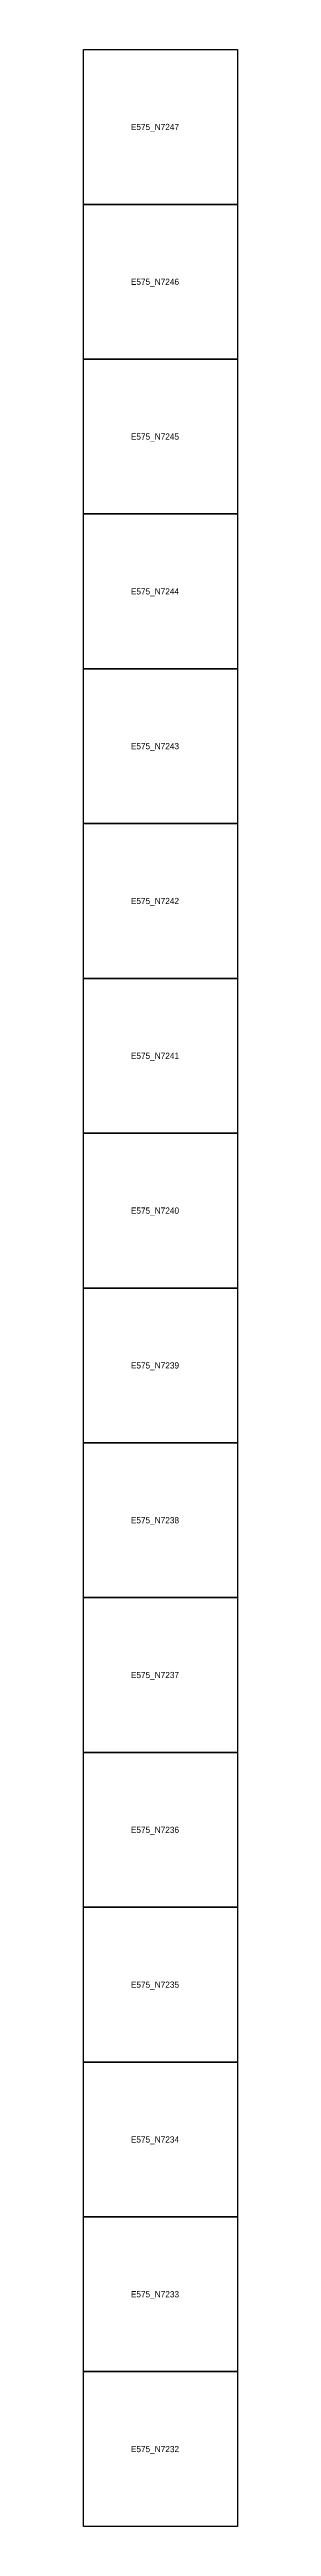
# Model space of a CAD drawing. Extents: x 546000 to 599000, y 7210000 to 7363000.
# Drawn here: x 575000 to 576000, y 7232000 to 7248000 of the extents above; entities that cross this region are included whole.
import ezdxf

# ---------------------------------------------------------------- set-up
doc = ezdxf.new("R2010")
doc.units = 0
doc.layers.add('FEATUREATTRIBS', color=7, linetype='Continuous')

msp = doc.modelspace()

# ---------------------------------------------------------------- texts
at = {"layer": 'FEATUREATTRIBS'}
for s, p in [('E575_N7247', (575308, 7247480)), ('E575_N7246', (575308, 7246480)), ('E575_N7245', (575308, 7245480)), ('E575_N7244', (575308, 7244480)), ('E575_N7243', (575308, 7243480)), ('E575_N7242', (575308, 7242480)), ('E575_N7241', (575308, 7241480)), ('E575_N7240', (575308, 7240480)), ('E575_N7239', (575308, 7239480)), ('E575_N7238', (575308, 7238480)), ('E575_N7237', (575308, 7237480)), ('E575_N7236', (575308, 7236480)), ('E575_N7235', (575308, 7235480)), ('E575_N7234', (575308, 7234480)), ('E575_N7233', (575308, 7233480)), ('E575_N7232', (575308, 7232480))]:
    msp.add_text(s, height=40, dxfattribs=at).set_placement(p)

# ---------------------------------------------------------------- linework, layer by layer
at = {"layer": 'FEATUREATTRIBS'}
for points in [[(575000, 7247000), (575000, 7248000), (576000, 7248000), (576000, 7247000)], [(575000, 7246000), (575000, 7247000), (576000, 7247000), (576000, 7246000)], [(575000, 7245000), (575000, 7246000), (576000, 7246000), (576000, 7245000)], [(575000, 7244000), (575000, 7245000), (576000, 7245000), (576000, 7244000)], [(575000, 7243000), (575000, 7244000), (576000, 7244000), (576000, 7243000)], [(575000, 7242000), (575000, 7243000), (576000, 7243000), (576000, 7242000)], [(575000, 7241000), (575000, 7242000), (576000, 7242000), (576000, 7241000)], [(575000, 7240000), (575000, 7241000), (576000, 7241000), (576000, 7240000)], [(575000, 7239000), (575000, 7240000), (576000, 7240000), (576000, 7239000)], [(575000, 7238000), (575000, 7239000), (576000, 7239000), (576000, 7238000)], [(575000, 7237000), (575000, 7238000), (576000, 7238000), (576000, 7237000)], [(575000, 7236000), (575000, 7237000), (576000, 7237000), (576000, 7236000)], [(575000, 7235000), (575000, 7236000), (576000, 7236000), (576000, 7235000)], [(575000, 7234000), (575000, 7235000), (576000, 7235000), (576000, 7234000)], [(575000, 7233000), (575000, 7234000), (576000, 7234000), (576000, 7233000)], [(575000, 7232000), (575000, 7233000), (576000, 7233000), (576000, 7232000)]]:
    msp.add_lwpolyline(points, close=True, dxfattribs=at)

msp.set_redraw_order([(e.dxf.handle, doc.entitydb.next_handle()) for e in msp.query("TEXT MTEXT ATTDEF DIMENSION ARC_DIMENSION")])  # texts and dimensions are drawn at this point

doc.saveas('drawing.dxf')
